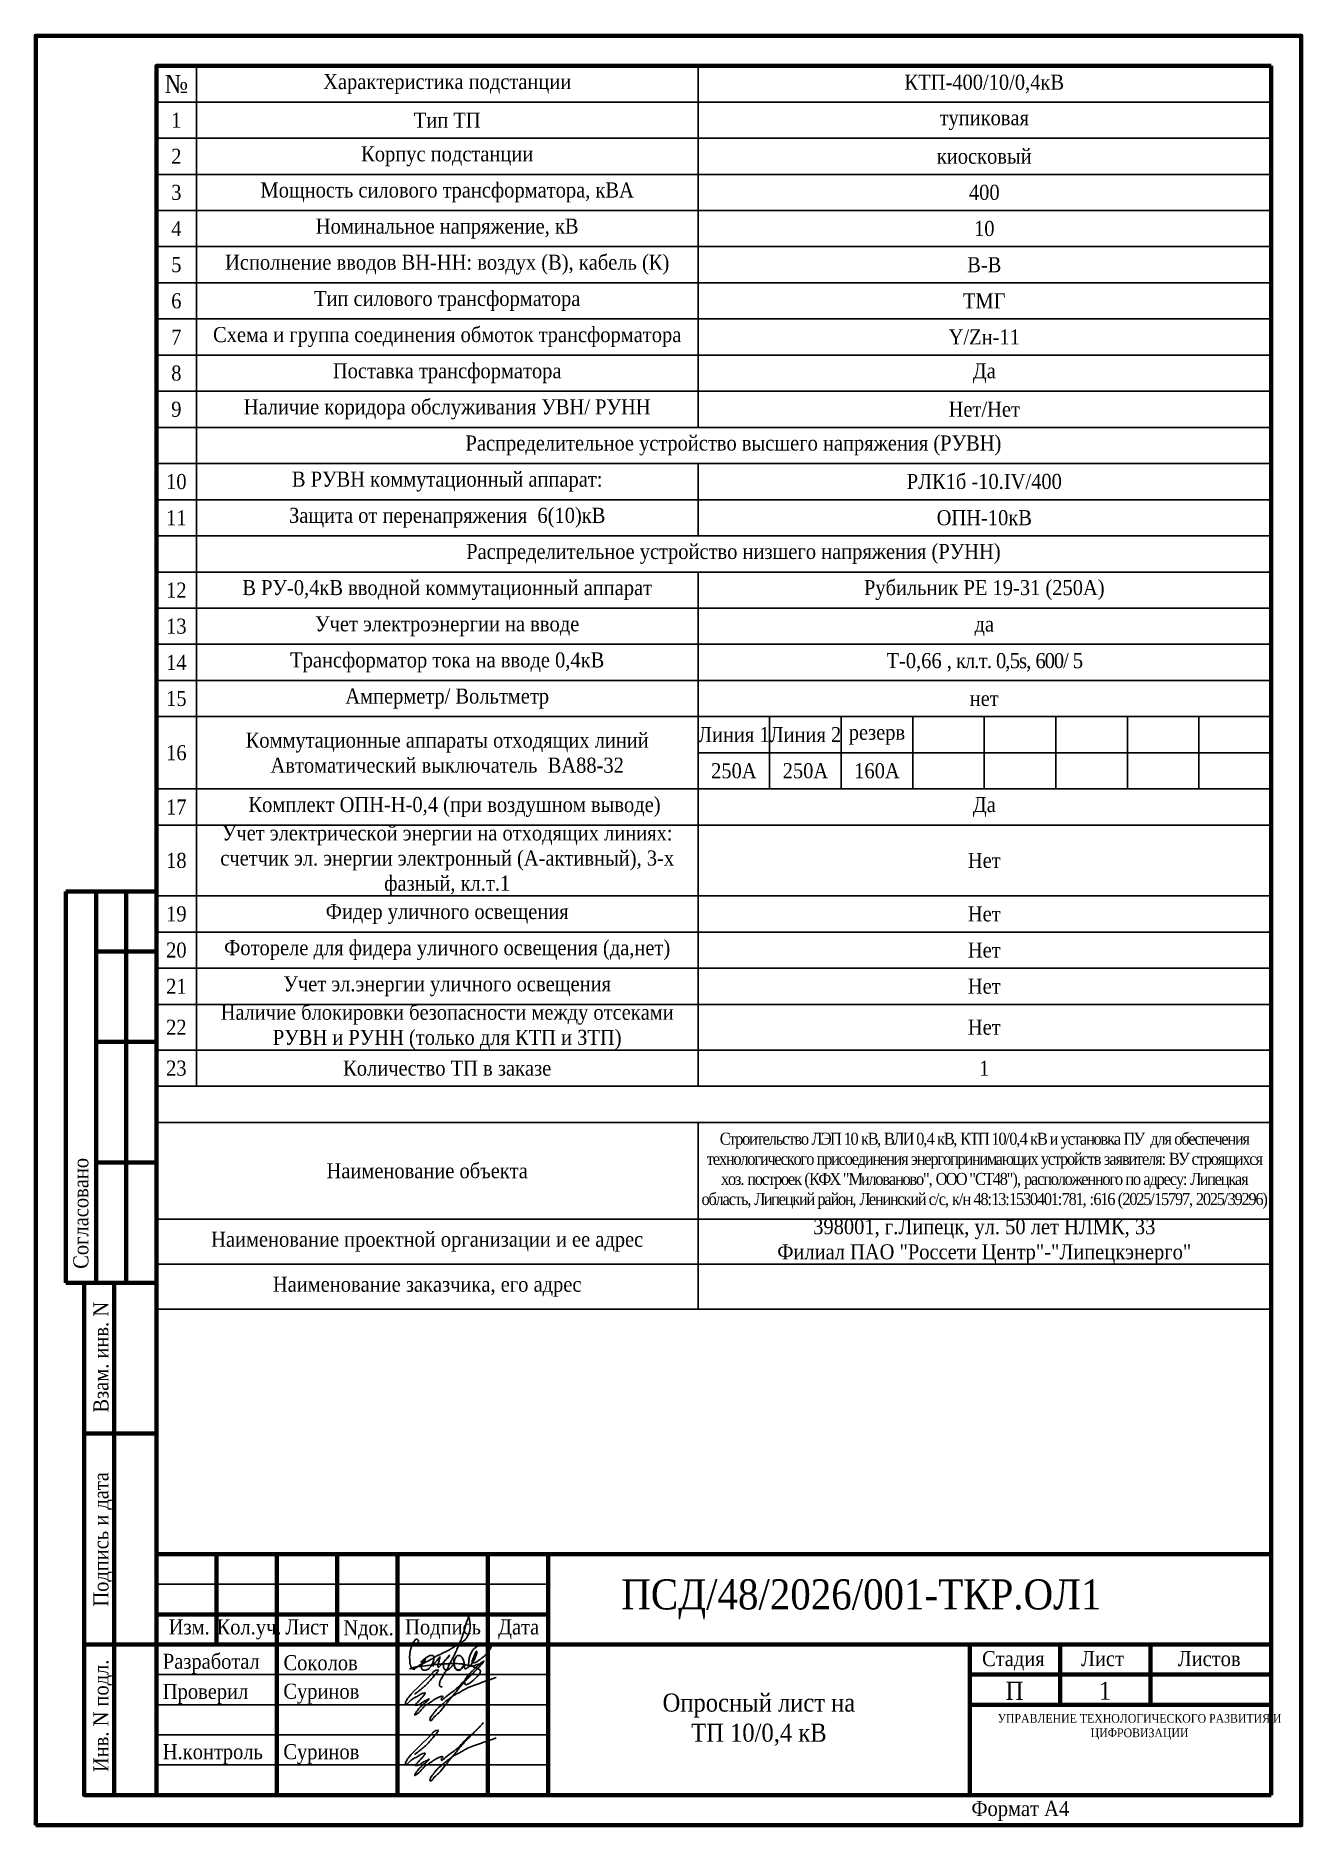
# Model space of a CAD drawing. Header units: millimetres. Extents: x 2157 to 10678, y 3616 to 3913.
# Drawn here: x 10257.9 to 10467.9, y 3616.3 to 3913.3 of the extents above; entities that cross this region are included whole.
import ezdxf

# ---------------------------------------------------------------- set-up
doc = ezdxf.new("R2010")
doc.units = ezdxf.units.MM
for name, color, linetype in [('П', 7, 'Continuous'), ('Чертеж', 7, 'Continuous'), ('Электрики', 7, 'Continuous')]:
    doc.layers.add(name, color=color, linetype=linetype)
doc.styles.add('Simplex8', font='times.ttf', dxfattribs={"height": 3.5})
doc.styles.get("Standard").update_dxf_attribs({"font": 'arial.ttf'})
doc.styles.add('стиль1', font='times.ttf', dxfattribs={"width": 0.9})
doc.styles.add('стиль2', font='times.ttf', dxfattribs={"width": 0.9, "height": 2.5})

msp = doc.modelspace()

# ---------------------------------------------------------------- texts
at = {"lineweight": 25, "style": 'стиль1', "width": 0.9}
msp.add_text('1', height=3, dxfattribs=at).set_placement((10434.278, 3637.129))
at = {"lineweight": 50, "insert": (10377.859, 3633.813), "char_height": 3, "width": 70, "attachment_point": 5, "style": 'стиль1'}
msp.add_mtext('\\A1;Опросный лист на \\P{\\A0;ТП 10/0,4 кВ }', dxfattribs=at)
at = {"layer": 'Чертеж', "lineweight": 25, "insert": (10394.859, 3653.813), "char_height": 5, "width": 110, "attachment_point": 5, "style": 'стиль2'}
msp.add_mtext('ПСД/48/2026/001-ТКР.ОЛ1', dxfattribs=at)

# ---------------------------------------------------------------- blocks, each defined once
blk = doc.blocks.new('Штамп б')
at = {"lineweight": 70}
for points in [[(20, 0), (8, 0), (8, 85), (20, 85)], [(13, 0), (13, 85)], [(8, 60), (20, 60)], [(8, 25), (20, 25)]]:
    blk.add_lwpolyline(points, dxfattribs=at)
at = {"lineweight": 25, "style": 'Simplex8', "width": 0.9}
for s, p in [('Взам. инв. N', (12.06, 63.49)), ('Подпись и дата', (12.06, 31.28)), ('Инв. N подл.', (12.06, 3.82))]:
    blk.add_text(s, height=2.5, rotation=90, dxfattribs=at).set_placement(p)
blk = doc.blocks.new('A$C5B0935FB')
at = {"lineweight": 70}
for p, q in [((20, 65), (5, 65)), ((5, 0), (5, 65)), ((10, 55), (10, 65)), ((15, 0), (15, 65)), ((20, 0), (20, 65)), ((10, 40), (10, 55)), ((10, 55), (20, 55)), ((10, 20), (10, 40)), ((10, 40), (20, 40)), ((10, 0), (10, 20)), ((10, 20), (20, 20)), ((10, 0), (5, 0)), ((15, 0), (10, 0)), ((20, 0), (15, 0)), ((15, 0), (15, 0))]:
    blk.add_line(p, q, dxfattribs=at)
at = {"lineweight": 25, "style": 'стиль1', "width": 0.9}
blk.add_text('Согласовано', height=2.5, rotation=90, dxfattribs=at).set_placement((8.72, 2.35))
blk = doc.blocks.new('A$C7F1F469D')
at = {"color": 5, "lineweight": 25}
blk.add_spline([(-0.1, 1.78), (1.34, 2.93), (2.75, 4.33), (3.55, 5.31), (3.81, 5.64), (3.86, 5.8), (3.66, 5.81), (3.25, 5.7), (2.89, 5.36), (-1.09, 1.26), (-1.29, 0.98), (-1.47, 0.67), (-1.59, 0.28), (-1.54, 0.16), (-0.98, 0.55), (-0.42, 1.01), (0.34, 1.44), (1.08, 1.86), (1.69, 1.97), (1.62, 1.83), (1.26, 1.37), (0.56, 0.61), (0.16, 0.22), (0, 0), (0.24, -0.04), (0.82, 0.16), (1.44, 0.58), (2.18, 0.95), (2.33, 1.04), (1.93, 0.58), (1.28, 0.02), (0.64, -0.58), (0.1, -1.31), (-0.06, -1.68), (0.13, -1.59), (0.39, -1.41), (1.23, -0.56), (1.62, -0.16), (2.27, 0.27), (2.82, 0.65), (3.41, 1.04), (3.83, 1.25), (4.1, 1.35), (4.33, 1.44), (4.56, 1.45), (4.6, 1.35), (4.48, 1.19), (4.35, 0.92), (4.39, 0.82), (4.59, 0.91), (5.09, 1.34), (6.19, 2.18), (7.41, 3.21), (8.36, 4.22), (9.62, 5.31), (10.99, 6.68), (11.27, 6.98), (9.83, 5.51), (8.6, 4.26), (7.7, 3.28), (7.2, 2.7), (6.74, 2.12), (6.16, 1.41), (5.49, 0.62), (4.74, -0.34), (3.92, -1.29), (3.19, -1.94), (2.91, -2.31), (2.67, -2.58), (2.52, -2.55), (2.49, -2.26), (2.69, -1.9), (3.27, -1.11), (3.8, -0.52), (4.48, 0.07), (5.33, 0.79), (5.97, 1.29), (6.7, 1.77), (7.56, 2.21), (8.83, 2.91), (10.02, 3.35), (11.36, 3.83), (12.55, 4.24), (13.47, 4.57)], degree=3, dxfattribs=at)
blk = doc.blocks.new('Штамп фамилии')
at = {"color": 5}
for points in [[(43.73, -2.14), (43.83, -1.98), (43.93, -1.82), (44.04, -1.65), (44.11, -1.55), (44.23, -1.38), (44.32, -1.29), (44.41, -1.19), (44.52, -1.03), (44.65, -0.88), (44.74, -0.73), (44.83, -0.66), (44.93, -0.57), (44.93, -0.53), (44.92, -0.75), (44.86, -0.97), (44.83, -1.07), (44.81, -1.22), (44.75, -1.37), (44.72, -1.49), (44.69, -1.6), (44.66, -1.72), (44.63, -1.84), (44.61, -1.96), (44.61, -2.1), (44.64, -2.21), (44.67, -2.3), (44.77, -2.23), (44.87, -2.13), (44.95, -2.04), (45.04, -1.97), (45.13, -1.84), (45.25, -1.75), (45.32, -1.64), (45.4, -1.54), (45.51, -1.43), (45.63, -1.29), (45.73, -1.16), (45.83, -1.06), (45.94, -0.96), (46.05, -0.86), (46.13, -0.75), (46.2, -0.67), (46.28, -0.54), (46.36, -0.41), (46.45, -0.32), (46.54, -0.26), (46.33, -0.52), (46.17, -0.74), (46, -0.92), (45.89, -1.03), (45.74, -1.16), (45.61, -1.34), (45.55, -1.5), (45.52, -1.66), (45.51, -1.81), (45.5, -1.93), (45.5, -2.12), (45.55, -2.29), (45.59, -2.43), (45.65, -2.53), (45.74, -2.63), (45.87, -2.7), (46.05, -2.74), (46.16, -2.73), (46.26, -2.7), (46.4, -2.59), (46.51, -2.5), (46.61, -2.41), (46.74, -2.28), (46.84, -2.17), (46.91, -2.07), (47.05, -1.95), (47.16, -1.81), (47.24, -1.61), (47.28, -1.44), (47.26, -1.27), (47.26, -1.17), (47.25, -0.99), (47.25, -0.89), (47.28, -1.05), (47.28, -1.25), (47.27, -1.42), (47.27, -1.63), (47.28, -1.76), (47.3, -1.91), (47.32, -2.03), (47.34, -2.14), (47.38, -2.26), (47.43, -2.39), (47.49, -2.46), (47.55, -2.56), (47.63, -2.62), (47.79, -2.73), (47.93, -2.77), (48.05, -2.78), (48.16, -2.76), (48.29, -2.72), (48.43, -2.59), (48.56, -2.49), (48.67, -2.32), (48.74, -2.18), (48.82, -2.05), (48.89, -1.91), (48.93, -1.71), (48.93, -1.5), (48.92, -1.36), (48.89, -1.23), (48.84, -1.12), (48.77, -0.98), (48.7, -0.83), (48.62, -0.66), (48.52, -0.54), (48.43, -0.46), (48.31, -0.37), (48.2, -0.33), (48.1, -0.3), (48.01, -0.29), (47.91, -0.3), (47.82, -0.34), (47.69, -0.44), (47.61, -0.52), (47.55, -0.62), (47.5, -0.7), (47.43, -0.84), (47.4, -0.92), (47.38, -1.05), (47.32, -1.19), (47.28, -1.36), (47.3, -1.71), (47.35, -2.01), (47.38, -2.24), (47.56, -2.51), (47.76, -2.64), (47.95, -2.71), (48.21, -2.71), (48.39, -2.59), (48.56, -2.41), (48.76, -2.15), (48.94, -2.02), (49, -1.97), (48.99, -2.14), (48.99, -2.3), (49.03, -2.41), (49.1, -2.51), (49.19, -2.51), (49.33, -2.47), (49.46, -2.38), (49.69, -2.22), (49.82, -2.09), (50.06, -1.91), (50.18, -1.73), (50.36, -1.48), (50.47, -1.3), (50.56, -1.12), (50.59, -1.06), (50.65, -0.98), (50.74, -0.81), (50.79, -0.66), (50.84, -0.53), (50.88, -0.41), (50.96, -0.25), (51, -0.09), (51.03, 0.06), (51.04, 0.16), (51.03, 0.28), (51.03, 0.37), (50.99, 0.41), (50.95, 0.4), (50.92, 0.34), (50.87, 0.24), (50.82, 0.13), (50.78, 0.03), (50.73, -0.06), (50.71, -0.14), (50.67, -0.22), (50.62, -0.34), (50.58, -0.46), (50.55, -0.57), (50.51, -0.66), (50.46, -0.74), (50.42, -0.83), (50.38, -0.95), (50.31, -1.07), (50.27, -1.17), (50.26, -1.28), (50.26, -1.41), (50.29, -1.48), (50.33, -1.51), (50.38, -1.52), (50.51, -1.54), (50.64, -1.52), (50.81, -1.47), (50.95, -1.4), (51.11, -1.3), (51.29, -1.22), (51.39, -1.11), (51.52, -1.04), (51.61, -0.95), (51.72, -0.88), (51.85, -0.74), (52, -0.66), (52.17, -0.54), (52.29, -0.43), (52.42, -0.29), (52.55, -0.12), (52.81, 0.14), (52.96, 0.34), (53.06, 0.44), (53.23, 0.71), (53.35, 0.85), (53.46, 1.1), (53.53, 1.37), (53.56, 1.53), (53.55, 1.64), (53.48, 1.68), (53.37, 1.71), (53.22, 1.74), (53.08, 1.75), (52.93, 1.76), (52.74, 1.75), (52.59, 1.72), (52.41, 1.69), (52.3, 1.66), (52.19, 1.62), (52.05, 1.58), (51.87, 1.53), (51.73, 1.47), (51.6, 1.42), (51.5, 1.37), (51.36, 1.3), (51.24, 1.26), (51.08, 1.18), (50.97, 1.1), (50.83, 0.98), (50.73, 0.9), (50.58, 0.79), (50.41, 0.59), (50.31, 0.47), (50.22, 0.31), (50.15, 0.2), (50.05, 0.03), (50, -0.13), (49.94, -0.25), (49.89, -0.41), (49.85, -0.58), (49.81, -0.74), (49.77, -0.98), (49.75, -1.13), (49.74, -1.3), (49.72, -1.48), (49.7, -1.63), (49.7, -1.76), (49.69, -1.89), (49.73, -1.99), (49.77, -2.03), (49.86, -2.07), (49.94, -2.07), (50.05, -2.08), (50.18, -2.08), (50.31, -2.07), (50.39, -2.04), (50.54, -2.01), (50.72, -1.96), (50.96, -1.88), (51.14, -1.83), (51.26, -1.78), (51.39, -1.74), (51.56, -1.7), (51.72, -1.63), (51.88, -1.57), (52.04, -1.49), (52.13, -1.41), (52.22, -1.28), (52.24, -1.22), (52.18, -1.27), (52.06, -1.35), (51.95, -1.42), (51.83, -1.49), (51.72, -1.55), (51.63, -1.65), (51.53, -1.75), (51.44, -1.86), (51.33, -1.92), (51.23, -2.02), (51.13, -2.11), (51.02, -2.2), (50.92, -2.26), (50.81, -2.34), (50.75, -2.44), (50.66, -2.52), (50.55, -2.61), (50.5, -2.67), (50.4, -2.78), (50.3, -2.89), (50.18, -2.99), (50.11, -3.06), (49.99, -3.17), (49.87, -3.28), (49.76, -3.38), (49.63, -3.54), (49.53, -3.65), (49.49, -3.74), (49.41, -3.86), (49.34, -3.96), (49.27, -4.04), (49.19, -4.15), (49.15, -4.22), (49.09, -4.33), (49.05, -4.44), (49.03, -4.54), (49.03, -4.64), (49.03, -4.72), (49.03, -4.81), (49.04, -4.91), (49.05, -5), (49.08, -5.05), (49.14, -5.12), (49.19, -5.15), (49.32, -5.16), (49.52, -5.09), (49.61, -5.04), (49.79, -4.95), (49.93, -4.85), (50.02, -4.79), (50.17, -4.66), (50.3, -4.55), (50.49, -4.41), (50.64, -4.29), (50.79, -4.13), (50.96, -3.99), (51.12, -3.82), (51.28, -3.66), (51.42, -3.49), (51.51, -3.35), (51.6, -3.2), (51.63, -3.06), (51.66, -2.96), (51.66, -2.87), (51.61, -2.79), (51.55, -2.7), (51.42, -2.62), (51.36, -2.56), (51.06, -2.43), (50.9, -2.37), (50.74, -2.3), (50.52, -2.21), (50.27, -2.09), (50.08, -2.05), (49.88, -1.98), (49.69, -1.95), (49.48, -1.91), (49.23, -1.85), (49.07, -1.8), (48.9, -1.77), (48.69, -1.74), (48.57, -1.72), (48.35, -1.7), (48.23, -1.7), (48.05, -1.68), (47.81, -1.66), (47.6, -1.65), (47.4, -1.65), (47.25, -1.65), (47, -1.63), (46.84, -1.64), (46.62, -1.65), (46.43, -1.66), (46.27, -1.67), (46.1, -1.69), (45.81, -1.71), (45.58, -1.71), (45.37, -1.74), (45.12, -1.76), (44.85, -1.77), (44.66, -1.77), (44.47, -1.79), (44.19, -1.8), (44.03, -1.82), (43.69, -1.85), (43.48, -1.89), (43.28, -1.91), (43.06, -1.95), (42.79, -1.98), (42.58, -2.01), (42.41, -2.04), (42.07, -2.06), (41.79, -2.1), (41.52, -2.14), (41.25, -2.18), (40.95, -2.22), (40.69, -2.26), (40.48, -2.32), (40.25, -2.38), (40.08, -2.45), (39.94, -2.51), (40.01, -2.53), (40.29, -2.48), (40.42, -2.42), (40.63, -2.37), (40.91, -2.32), (41.13, -2.22), (41.37, -2.12), (41.57, -1.98), (41.78, -1.85), (41.96, -1.76), (42.11, -1.68), (42.25, -1.57), (42.49, -1.48), (42.66, -1.38), (42.84, -1.28), (43.03, -1.17), (43.29, -1.03), (43.5, -0.91), (43.63, -0.85), (43.71, -0.79), (43.85, -0.74), (43.99, -0.66), (44.12, -0.57), (44.26, -0.49), (44.44, -0.39), (44.66, -0.27), (44.85, -0.19), (45.07, -0.09), (45.27, 0.01), (45.6, 0.18), (45.89, 0.32), (46.14, 0.46), (46.28, 0.53), (46.41, 0.58), (46.52, 0.65), (46.65, 0.72), (46.8, 0.81), (46.92, 0.88), (47.08, 0.96), (47.28, 1.1), (47.44, 1.22), (47.61, 1.32), (47.82, 1.45), (47.96, 1.51), (48.11, 1.6), (48.27, 1.69), (48.4, 1.8), (48.56, 1.9), (48.67, 1.98), (48.87, 2.12), (48.96, 2.2), (49.05, 2.26), (49.18, 2.41), (49.33, 2.58), (49.44, 2.76), (49.53, 2.91), (49.58, 2.99), (49.65, 3.13), (49.69, 3.19), (49.72, 3.27), (49.77, 3.43), (49.81, 3.54), (49.83, 3.65), (49.87, 3.74), (49.89, 3.84), (49.91, 3.97), (49.91, 4.05), (49.93, 4.19), (49.93, 4.29), (49.93, 4.48), (49.94, 4.62), (49.93, 4.79), (49.94, 4.92), (49.92, 5.17), (49.9, 5.34), (49.85, 5.46), (49.82, 5.64), (49.8, 5.81), (49.75, 6.03), (49.72, 6.14), (49.7, 6.21), (49.66, 6.11), (49.6, 5.96), (49.54, 5.74), (49.49, 5.6), (49.45, 5.5), (49.4, 5.38), (49.36, 5.28), (49.33, 5.13), (49.29, 5.05), (49.24, 4.88), (49.22, 4.8), (49.21, 4.71), (49.14, 4.53), (49.13, 4.39), (49.1, 4.29), (49.08, 4.21), (49.04, 4.11), (48.98, 3.94), (48.93, 3.75), (48.85, 3.52), (48.8, 3.33), (48.75, 3.18), (48.71, 3.05), (48.67, 2.91), (48.61, 2.76), (48.51, 2.51), (48.43, 2.27), (48.3, 2), (48.19, 1.73), (48.04, 1.41), (47.91, 1.07), (47.75, 0.67), (47.66, 0.47), (47.53, 0.23), (47.46, 0.05), (47.33, -0.21), (47.23, -0.42), (47.12, -0.63), (46.99, -0.88), (46.89, -1.07), (46.77, -1.3), (46.67, -1.5), (46.57, -1.65), (46.47, -1.88), (46.38, -2.04), (46.33, -2.15), (46.23, -2.39), (46.13, -2.57), (46.02, -2.74), (45.92, -2.88), (45.86, -3.02), (45.76, -3.15), (45.6, -3.42), (45.47, -3.62), (45.35, -3.84), (45.24, -4.02), (45.15, -4.2), (45.03, -4.41), (44.92, -4.61), (44.89, -4.74), (44.89, -4.8), (44.88, -4.88), (44.86, -4.94), (44.86, -5.01), (44.85, -5.09), (44.85, -5.14), (44.87, -5.24), (44.88, -5.29), (44.9, -5.35), (44.92, -5.38), (44.94, -5.41), (44.97, -5.44), (45.04, -5.47), (45.11, -5.49), (45.2, -5.49), (45.28, -5.49)], [(40.77, 1.76), (40.77, 1.49), (40.98, 1.54), (41.14, 1.65), (41.28, 1.84), (41.37, 1.98), (41.37, 2.16), (41.29, 2.26), (41.2, 2.35), (41.07, 2.38), (40.96, 2.38), (40.9, 2.32), (40.79, 2.19), (40.73, 2.13), (40.66, 2.05), (40.62, 1.93), (40.51, 1.89), (40.45, 1.78), (40.45, 1.69), (40.4, 1.64), (40.35, 1.55), (40.31, 1.46), (40.27, 1.35), (40.24, 1.25), (40.21, 1.16), (40.17, 1.04), (40.14, 0.95), (40.12, 0.86), (40.09, 0.75), (40.06, 0.65), (40.02, 0.57), (40.01, 0.47), (39.99, 0.39), (39.97, 0.24), (39.95, 0.12), (39.93, -0.06), (39.93, -0.18), (39.92, -0.3), (39.91, -0.4), (39.91, -0.51), (39.91, -0.63), (39.91, -0.74), (39.92, -0.85), (39.92, -0.95), (39.93, -1.03), (39.93, -1.13), (39.93, -1.22), (39.94, -1.38), (39.94, -1.52), (39.96, -1.64), (39.97, -1.75), (40.04, -1.95), (40.08, -2.05), (40.12, -2.17), (40.16, -2.26), (40.23, -2.39), (40.31, -2.48), (40.41, -2.55), (40.52, -2.6), (40.59, -2.61), (40.69, -2.57), (40.79, -2.5), (40.88, -2.43), (40.96, -2.37), (41.08, -2.27), (41.22, -2.14), (41.34, -2.09), (41.46, -2), (41.55, -1.93), (41.66, -1.84), (41.74, -1.76), (41.81, -1.7), (41.89, -1.64), (41.99, -1.55), (42.03, -1.45), (41.93, -1.63), (41.9, -1.74), (41.88, -1.84), (41.86, -1.94), (41.83, -2.04), (41.83, -2.17), (41.83, -2.27), (41.85, -2.37), (41.88, -2.46), (41.92, -2.54), (41.99, -2.64), (42.08, -2.71), (42.19, -2.74), (42.29, -2.74), (42.42, -2.74), (42.55, -2.72), (42.7, -2.69), (42.81, -2.65), (42.91, -2.61), (43.07, -2.5), (43.17, -2.4), (43.27, -2.29), (43.37, -2.17), (43.47, -2.07), (43.55, -1.94), (43.61, -1.82), (43.7, -1.66), (43.76, -1.52), (43.83, -1.36), (43.89, -1.19), (43.91, -1.04), (43.93, -0.85), (43.93, -0.69), (43.93, -0.56), (43.9, -0.44), (43.83, -0.37), (43.73, -0.31), (43.6, -0.3), (43.42, -0.3), (43.28, -0.33), (43.17, -0.37), (43, -0.47), (42.88, -0.54), (42.8, -0.59), (42.66, -0.67), (42.56, -0.74), (42.42, -0.84), (42.28, -0.96), (42.18, -1.08), (42.12, -1.19), (42.08, -1.32), (42.02, -1.48)], [(42.05, -1.5), (42.12, -1.46), (42.2, -1.41), (42.26, -1.36), (42.36, -1.28), (42.43, -1.16), (42.49, -1.06), (42.51, -0.95), (42.54, -0.85), (42.52, -0.78), (42.4, -0.86), (42.29, -0.96), (42.18, -1.05), (42.09, -1.11), (42, -1.18), (41.92, -1.24), (41.85, -1.3), (41.79, -1.35), (41.75, -1.41)]]:
    blk.add_lwpolyline(points, dxfattribs=at)
at = {"layer": 'Чертеж', "color": 67, "lineweight": -2, "true_color": 0x727430}
for p in [(40.81, -8.53), (40.81, -18.55)]:
    blk.add_blockref('A$C7F1F469D', p, dxfattribs=at)
at = {"color": 7, "char_height": 2.5, "attachment_point": 4, "style": 'стиль1'}
for s, insert, width in [(' Разработал', (-1.9, -1.68), 17), ('Соколов', (18.98, -1.52), 20), (' Проверил', (-1.9, -6.68), 17), (' Суринов', (18.1, -6.65), 20), (' Н.контроль', (-1.9, -16.68), 17), (' Суринов', (18.1, -16.68), 20)]:
    blk.add_mtext(s, dxfattribs=dict(at, insert=insert, width=width))
blk = doc.blocks.new('А4 в ТКР')
at = {"lineweight": 70}
for p, q in [((1351178.48, 433019.77), (1351178.48, 432732.77)), ((1351178.48, 432772.77), (1350993.48, 432772.77))]:
    blk.add_line(p, q, dxfattribs=at)
for points in [[(1351178.48, 433019.77), (1350993.48, 433019.77), (1350993.48, 432732.77)], [(1350993.48, 432772.77), (1350993.48, 432732.77)], [(1351003.48, 432772.77), (1351003.48, 432757.77)], [(1351003.48, 432772.77), (1351003.48, 432757.77)], [(1351013.48, 432772.77), (1351013.48, 432732.77)], [(1351013.48, 432772.77), (1351013.48, 432732.77)], [(1351023.48, 432772.77), (1351023.48, 432757.77)], [(1351023.48, 432772.77), (1351023.48, 432757.77)], [(1351033.48, 432772.77), (1351033.48, 432732.77)], [(1351033.48, 432772.77), (1351033.48, 432732.77)], [(1351048.48, 432772.77), (1351048.48, 432732.77)], [(1351048.48, 432772.77), (1351048.48, 432732.77)], [(1351058.48, 432772.77), (1351058.48, 432732.77)], [(1351058.48, 432772.77), (1351058.48, 432732.77)], [(1350993.48, 432762.77), (1351058.48, 432762.77)], [(1350993.48, 432762.77), (1351058.48, 432762.77)], [(1350993.48, 432757.77), (1351058.48, 432757.77)], [(1350993.48, 432757.77), (1351058.48, 432757.77)], [(1351058.48, 432757.77), (1351178.48, 432757.77)], [(1351058.48, 432757.77), (1351178.48, 432757.77)], [(1351128.48, 432757.77), (1351128.48, 432732.77)], [(1351128.48, 432757.77), (1351128.48, 432732.77)], [(1351143.48, 432757.77), (1351143.48, 432747.77)], [(1351143.48, 432757.77), (1351143.48, 432747.77)], [(1351158.48, 432757.77), (1351158.48, 432747.77)], [(1351158.48, 432757.77), (1351158.48, 432747.77)], [(1351128.48, 432752.77), (1351178.48, 432752.77)], [(1351128.48, 432752.77), (1351178.48, 432752.77)], [(1351128.48, 432747.77), (1351178.48, 432747.77)], [(1351128.48, 432747.77), (1351178.48, 432747.77)], [(1350993.48, 432732.77), (1351178.48, 432732.77)], [(1350993.48, 432732.77), (1351178.48, 432732.77)]]:
    blk.add_lwpolyline(points, dxfattribs=at)
at = {"lineweight": 30}
for points in [[(1350993.48, 432772.77), (1351058.48, 432772.77)], [(1350993.48, 432767.77), (1351058.48, 432767.77)], [(1350993.48, 432767.77), (1351058.48, 432767.77)], [(1350993.48, 432757.77), (1351058.48, 432757.77)], [(1350993.48, 432757.77), (1351058.48, 432757.77)], [(1350993.48, 432752.77), (1351058.48, 432752.77)], [(1350993.48, 432752.77), (1351058.48, 432752.77)], [(1350993.48, 432747.77), (1351058.48, 432747.77)], [(1350993.48, 432747.77), (1351058.48, 432747.77)], [(1350993.48, 432742.77), (1351058.48, 432742.77)], [(1350993.48, 432742.77), (1351058.48, 432742.77)], [(1350993.48, 432737.77), (1351058.48, 432737.77)], [(1350993.48, 432737.77), (1351058.48, 432737.77)]]:
    blk.add_lwpolyline(points, dxfattribs=at)
at = {"layer": 'П'}
blk.add_line((1351183.48, 433024.77), (1351183.48, 432727.77), dxfattribs=at)
for points in [[(1350973.48, 432727.77), (1351183.48, 432727.77), (1351183.48, 433024.77), (1350973.48, 433024.77)], [(1350973.48, 433024.77), (1351183.48, 433024.77), (1351183.48, 432727.77), (1350973.48, 432727.77)]]:
    blk.add_lwpolyline(points, close=True, dxfattribs=at)
for name, p in [('A$C5B0935FB', (1350973.48, 432817.77)), ('Штамп фамилии', (1350995.61, 432756.25))]:
    blk.add_blockref(name, p)
at = {"lineweight": 25}
blk.add_blockref('Штамп б', (1350973.48, 432732.77), dxfattribs=at)
at = {"lineweight": 25, "style": 'стиль1', "width": 0.9}
for s, height, p in [('Изм.', 2.5, (1350995.53, 432759.43)), ('Кол.уч.', 2.5, (1351003.48, 432759.43)), ('Лист', 2.5, (1351014.88, 432759.43)), ('Nдок.', 2.5, (1351024.5, 432759.29)), ('Подпись', 2.5, (1351034.77, 432759.43)), ('Дата', 2.5, (1351050.19, 432759.43)), ('Стадия', 2.5, (1351130.52, 432754.17)), ('Лист', 2.5, (1351146.94, 432754.17)), ('Листов', 2.5, (1351162.99, 432754.17)), ('П', 3, (1351134.43, 432748.58)), ('Формат А4', 2.5, (1351128.74, 432729.3))]:
    blk.add_text(s, height=height, dxfattribs=at).set_placement(p)
at = {"layer": 'Чертеж', "lineweight": 25, "insert": (1351156.65, 432744.07), "char_height": 1.8, "width": 54.1956, "attachment_point": 5, "style": 'стиль2'}
blk.add_mtext('{\\fTimes New Roman|b0|i0|c204|p16;\\H0.8x;УПРАВЛЕНИЕ ТЕХНОЛОГИЧЕСКОГО РАЗВИТИЯ И ЦИФРОВИЗАЦИИ}', dxfattribs=at)
blk = doc.blocks.new('*T51')
at = {"layer": 'Электрики', "color": 0, "linetype": 'ByBlock', "lineweight": -2, "transparency": 16777216}
for p, q in [((0, 0), (184.91, 0)), ((0, 0), (0, -206.35)), ((6.65, 0), (6.65, -169.36)), ((89.91, 0), (89.91, -60)), ((184.91, 0), (184.91, -206.35)), ((0, -6), (184.91, -6)), ((0, -12), (184.91, -12)), ((0, -18), (184.91, -18)), ((0, -24), (184.91, -24)), ((0, -30), (184.91, -30)), ((0, -36), (184.91, -36)), ((0, -42), (184.91, -42)), ((0, -48), (184.91, -48)), ((0, -54), (184.91, -54)), ((0, -60), (184.91, -60)), ((0, -66), (184.91, -66)), ((89.91, -66), (89.91, -78)), ((0, -72), (184.91, -72)), ((0, -78), (184.91, -78)), ((0, -84), (184.91, -84)), ((89.91, -84), (89.91, -169.36)), ((0, -90), (184.91, -90)), ((0, -96), (184.91, -96)), ((0, -102), (184.91, -102)), ((0, -108), (184.91, -108)), ((101.79, -108), (101.79, -120)), ((113.66, -108), (113.66, -120)), ((125.54, -108), (125.54, -120)), ((137.41, -108), (137.41, -120)), ((149.29, -108), (149.29, -120)), ((161.16, -108), (161.16, -120)), ((173.04, -108), (173.04, -120)), ((89.91, -114), (184.91, -114)), ((0, -120), (184.91, -120)), ((0, -126), (184.91, -126)), ((0, -137.76), (184.91, -137.76)), ((0, -143.76), (184.91, -143.76)), ((0, -149.76), (184.91, -149.76)), ((0, -155.76), (184.91, -155.76)), ((0, -163.36), (184.91, -163.36)), ((0, -169.36), (184.91, -169.36)), ((0, -175.36), (184.91, -175.36)), ((89.91, -175.36), (89.91, -206.35)), ((0, -191.42), (184.91, -191.42)), ((0, -198.88), (184.91, -198.88)), ((0, -206.35), (184.91, -206.35))]:
    blk.add_line(p, q, dxfattribs=at)
at = {"layer": 'Электрики', "color": 0, "linetype": 'Continuous', "lineweight": 20, "transparency": 16777216, "attachment_point": 5}
for s, insert, char_height, width in [('{\\fTimes New Roman|b0|i0|c204|p18;\\W0.9;\\C256;№}', (3.33, -3), 3, 6.6401), ('{\\fTimes New Roman|b0|i0|c204|p18;\\H0.8x;\\W0.9;\\T0.8;\\C256;Строительство ЛЭП 10 кВ, ВЛИ 0,4 кВ, КТП 10/0,4 кВ и установка ПУ  для обеспечения технологического присоединения энергопринимающих устройств заявителя: ВУ строящихся хоз. построек (КФХ "Милованово", ООО "СТ48"), расположенного по адресу: Липецкая область, Липецкий район, Ленинский с/с, к/н 48:13:1530401:781, :616 (2025/15797, 2025/39296)}', (137.41, -183.39), 2.5, 94.988), ('{\\fTimes New Roman|b0|i0|c204|p18;\\W0.9;\\C256;398001, г.Липецк, ул. 50 лет НЛМК, 33 \\PФилиал ПАО "Россети Центр"-"Липецкэнерго" }', (137.41, -195.15), 2.5, 94.988)]:
    blk.add_mtext(s, dxfattribs=dict(at, insert=insert, char_height=char_height, width=width))
at = {"layer": 'Электрики', "color": 0, "linetype": 'Continuous', "lineweight": 20, "transparency": 16777216, "char_height": 2.5, "attachment_point": 5, "style": 'стиль1'}
for s, insert, width in [('Характеристика подстанции', (48.28, -3), 83.2509), ('КТП-400/10/0,4кВ', (137.41, -3), 94.988), ('1', (3.33, -9), 6.6401), ('Тип ТП', (48.28, -9), 83.2509), ('тупиковая', (137.41, -9), 94.988), ('2', (3.33, -15), 6.6401), ('Корпус подстанции', (48.28, -15), 83.2509), ('киосковый', (137.41, -15), 94.988), ('3', (3.33, -21), 6.6401), ('Мощность силового трансформатора, кВА', (48.28, -21), 83.2509), ('400', (137.41, -21), 94.988), ('4', (3.33, -27), 6.6401), ('Номинальное напряжение, кВ', (48.28, -27), 83.2509), ('10', (137.41, -27), 94.988), ('5', (3.33, -33), 6.6401), ('Исполнение вводов ВН-НН: воздух (В), кабель (К)', (48.28, -33), 83.2509), ('{\\C256;В-В}', (137.41, -33), 94.988), ('6', (3.33, -39), 6.6401), ('Тип силового трансформатора', (48.28, -39), 83.2509), ('{\\C256;ТМГ\\P}', (137.41, -39), 94.988), ('7', (3.33, -45), 6.6401), ('Схема и группа соединения обмоток трансформатора', (48.28, -45), 83.2509), ('{\\C256;Y/Zн-11}', (137.41, -45), 94.988), ('8', (3.33, -51), 6.6401), ('Поставка трансформатора', (48.28, -51), 83.2509), ('{\\C256;Да\\P}', (137.41, -51), 94.988), ('9', (3.33, -57), 6.6401), ('Наличие коридора обслуживания УВН/ РУНН', (48.28, -57), 83.2509), ('{\\C256;Нет/Нет}', (137.41, -57), 94.988), ('{\\C256;Распределительное устройство высшего напряжения (РУВН)}', (95.78, -63), 178.2509), ('10', (3.33, -69), 6.6401), ('В РУВН коммутационный аппарат:', (48.28, -69), 83.2509), ('{\\C256;РЛК1б -10.IV/400}', (137.41, -69), 92.408), ('11', (3.33, -75), 6.6401), ('{\\fTimes New Roman|b0|i0|c204|p18;\\W0.9;Защита от перенапряжения  6(10)кВ}', (48.28, -75), 83.2509), ('{\\C256;ОПН-10кВ}', (137.41, -75), 94.988), ('{\\C256;Распределительное устройство низшего напряжения (РУНН)\\P}', (95.78, -81), 178.2509), ('12', (3.33, -87), 6.6401), ('{\\fTimes New Roman|b0|i0|c204|p18;\\W0.9;\\C256;В РУ-0,4кВ вводной коммутационный аппарат\\P}', (48.28, -87), 83.2509), ('{\\C256;Рубильник РЕ 19-31 (250А)}', (137.41, -87), 94.988), ('13', (3.33, -93), 6.6401), ('Учет электроэнергии на вводе', (48.28, -93), 83.2509), ('да', (137.41, -93), 94.988), ('14', (3.33, -99), 6.6401), ('Трансформатор тока на вводе 0,4кВ', (48.28, -99), 83.2509), ('\\A1;Т-0,66 {\\T0.9;\\C256;, кл.т. 0,5s, 600/ 5}', (137.41, -99), 94.988), ('15', (3.33, -105), 6.6401), ('Амперметр/ Вольтметр', (48.28, -105), 83.2509), ('{\\C256;нет}', (137.41, -105), 94.988), ('Линия 1', (95.85, -111), 11.863), ('Линия 2', (107.73, -111), 11.863), ('16', (3.33, -114), 6.6401), ('{\\C256;Коммутационные аппараты отходящих линий \\PАвтоматический выключатель  ВА88-32}', (48.28, -114), 83.2509), ('резерв', (119.6, -111), 11.863), ('250А', (95.85, -117), 11.863), ('250А', (107.73, -117), 11.863), ('160А', (119.6, -117), 11.863), ('17', (3.33, -123), 6.6401), ('\\pi2.4356;{\\C256;Комплект ОПН-Н-0,4 (при воздушном выводе)\\P}', (48.28, -123), 83.2509), ('Да', (137.41, -123), 94.988), ('{\\C256;Учет электрической энергии на отходящих линиях: счетчик эл. энергии электронный (А-активный), 3-х фазный, кл.т.1}', (48.28, -131.88), 83.2509), ('18', (3.33, -131.88), 6.6401), ('Нет', (137.41, -131.88), 94.988), ('19', (3.33, -140.76), 6.6401), ('{\\C256;Фидер уличного освещения}', (48.28, -140.76), 83.2509), ('{\\fTimes New Roman|b0|i0|c204|p18;\\W0.9;\\C256;Нет\\P}', (137.41, -140.76), 94.988), ('20', (3.33, -146.76), 6.6401), ('{\\C256;Фотореле для фидера уличного освещения (да,нет)}', (48.28, -146.76), 83.2509), ('{\\fTimes New Roman|b0|i0|c204|p18;\\W0.9;\\C256;Нет\\P}', (137.41, -146.76), 94.988), ('{\\fTimes New Roman|b0|i0|c204|p18;\\W0.9;\\C256;Учет эл.энергии уличного освещения\\P}', (48.28, -152.76), 83.2509), ('21', (3.33, -152.76), 6.6401), ('{\\fTimes New Roman|b0|i0|c204|p18;\\W0.9;\\C256;Нет\\P}', (137.41, -152.76), 94.988), ('{\\C256;Наличие блокировки безопасности между отсеками РУВН и РУНН (только для КТП и ЗТП)}', (48.28, -159.56), 83.2509), ('22', (3.33, -159.56), 6.6401), ('Нет', (137.41, -159.56), 94.988), ('23', (3.33, -166.36), 6.6401), ('{\\C256;Количество ТП в заказе}', (48.28, -166.36), 83.2509), ('1', (137.41, -166.36), 94.988), ('Наименование объекта', (44.96, -183.39), 89.903), ('Наименование проектной организации и ее адрес', (44.96, -195.15), 89.903), ('Наименование заказчика, его адрес', (44.96, -202.62), 89.903)]:
    blk.add_mtext(s, dxfattribs=dict(at, insert=insert, width=width))

# ---------------------------------------------------------------- linework, layer by layer
at = {"layer": 'П', "lineweight": 70}
msp.add_lwpolyline([(10257.859, 3616.313), (10467.859, 3616.313), (10467.859, 3913.313), (10257.859, 3913.313)], close=True, dxfattribs=at)

# ---------------------------------------------------------------- block references
for name, p in [('А4 в ТКР', (-1340715.616, -429111.457)), ('*T51', (10277.853, 3908.313))]:
    msp.add_blockref(name, p)

msp.set_redraw_order([(e.dxf.handle, doc.entitydb.next_handle()) for e in msp.query("TEXT MTEXT ATTDEF DIMENSION ARC_DIMENSION")])  # texts and dimensions are drawn at this point

doc.saveas('drawing.dxf')
